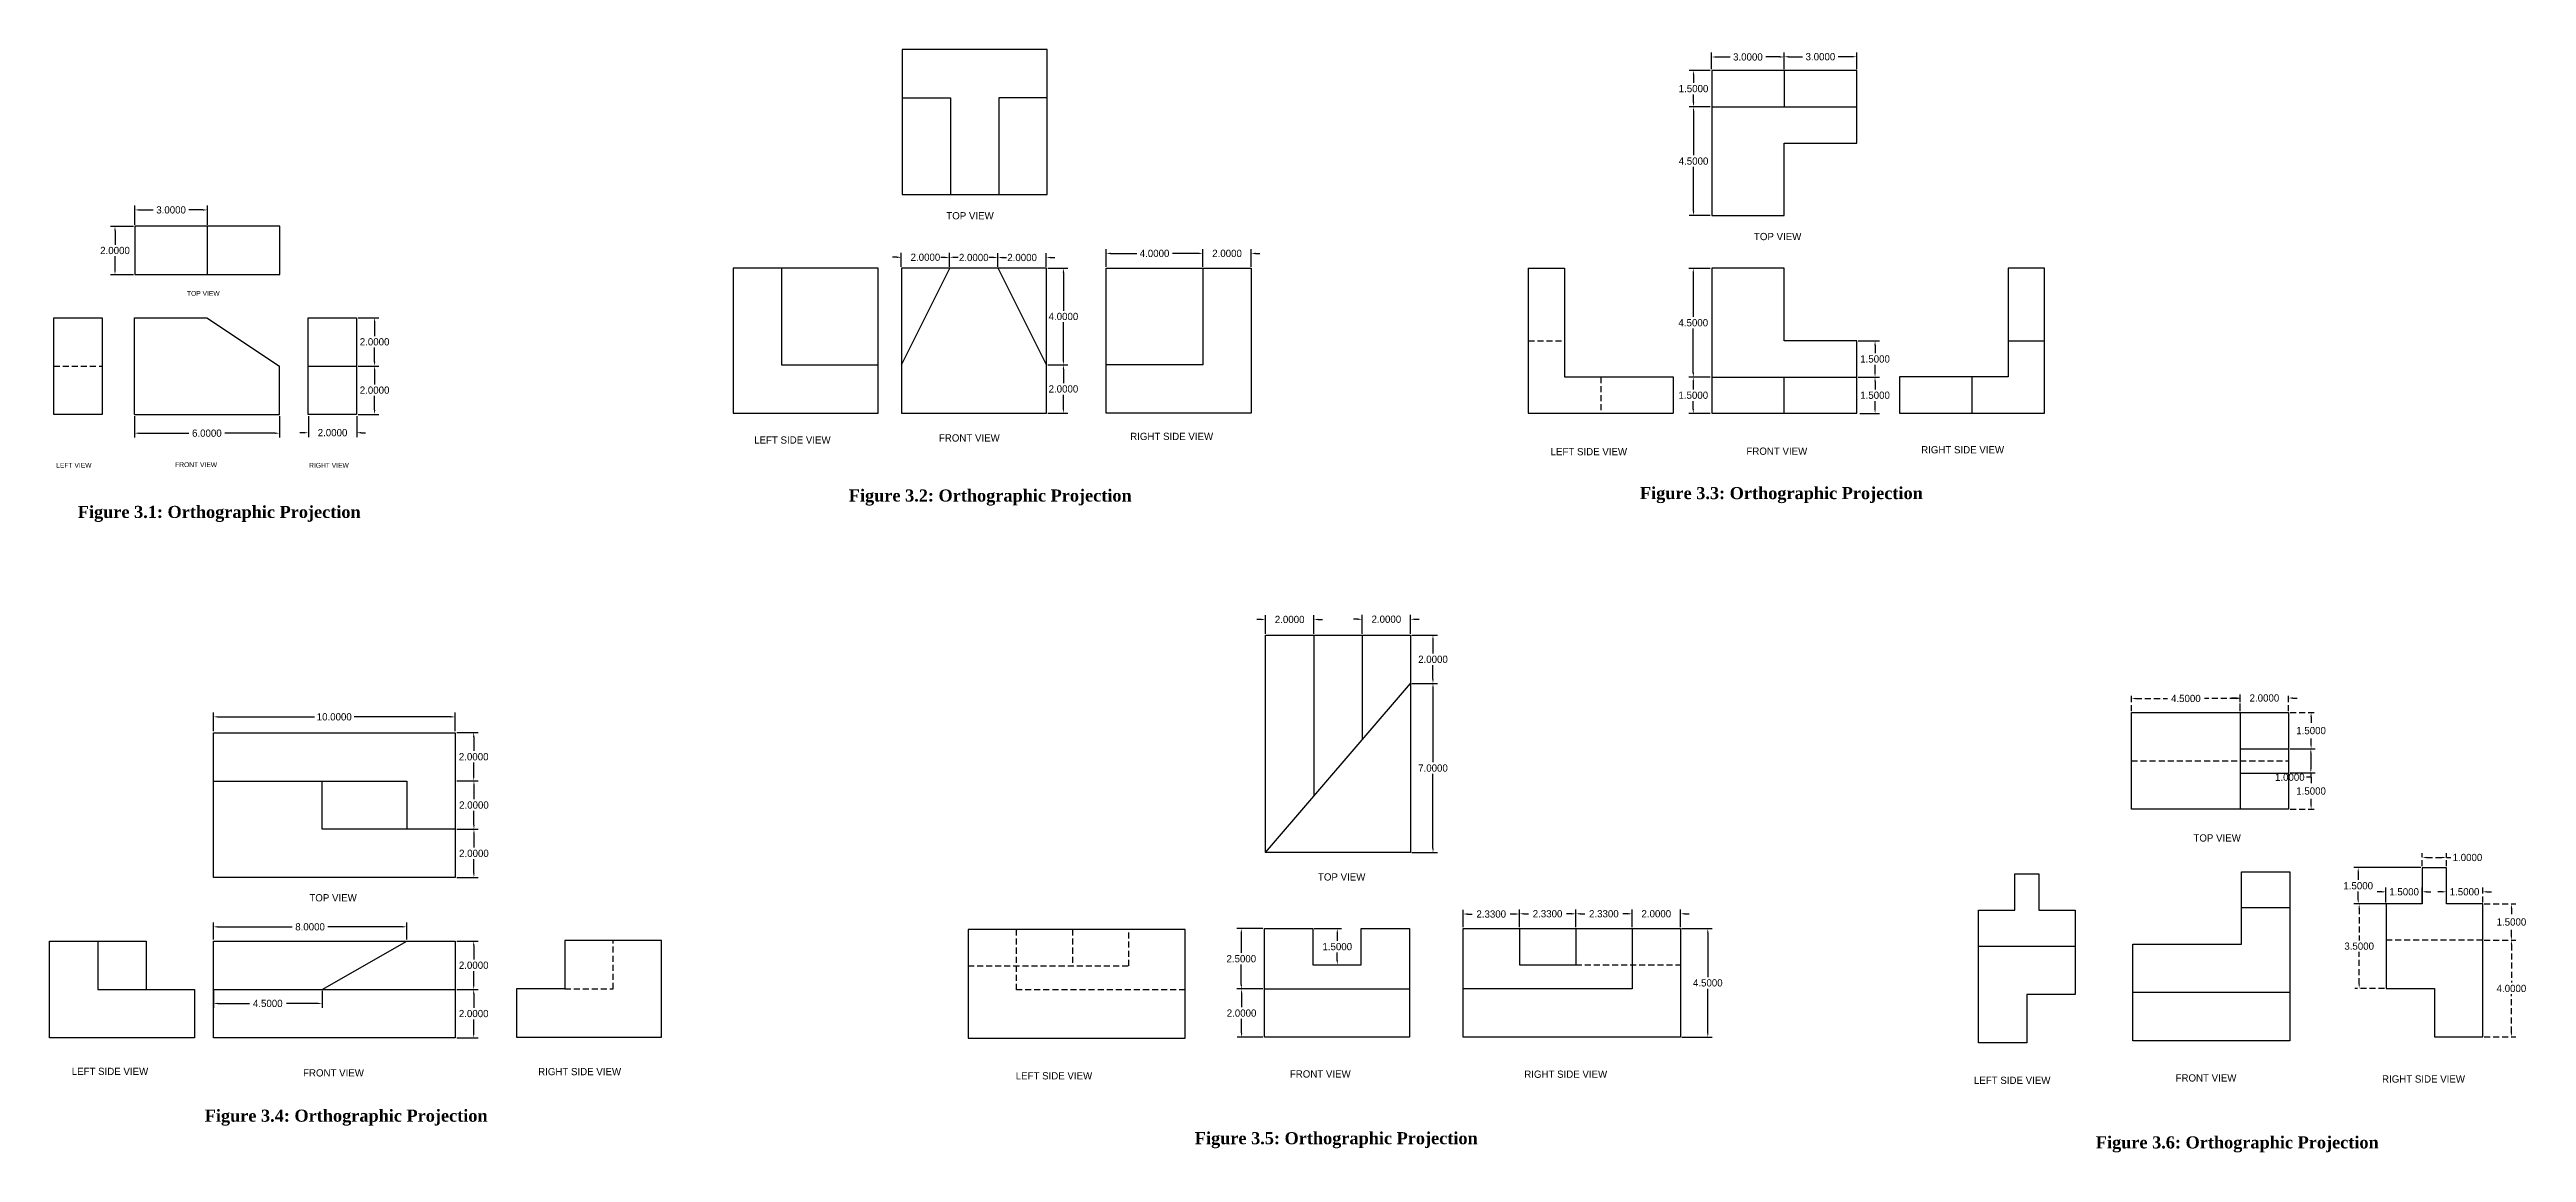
# Model space of a CAD drawing. Header units: inches. Extents: x 10 to 113, y 47 to 93.
import ezdxf

# ---------------------------------------------------------------- set-up
doc = ezdxf.new("R2010")
doc.units = ezdxf.units.IN
doc.header["$MEASUREMENT"] = 0
doc.linetypes.add('HIDDEN', pattern=[0.375, 0.25, -0.125])
doc.dimstyles.get("Standard").update_dxf_attribs({"dimtxt": 0.3, "dimasz": 0.18, "dimexe": 0.18, "dimexo": 0.0625, "dimgap": 0.09, "dimtad": 0, "dimtih": 1, "dimtoh": 1, "dimdec": 4, "dimzin": 0, "dimdsep": 46, "dimtxsty": 'Standard', "dimcen": 0.09, "dimadec": 0, "dimazin": 0, "dimtfac": 1, "dimtdec": 4, "dimtofl": 0, "dimtmove": 0, "dimatfit": 3, "dimfxl": 1, "dimtolj": 1, "dimtzin": 0, "dimarcsym": 0})

msp = doc.modelspace()

# ---------------------------------------------------------------- texts
at = {"attachment_point": 1}
for s, insert, char_height, width in [('TOP VIEW', (47.28454, 86.24778), 0.3, 3.5347187), ('\\pi-0.9,l0.9;TOP VIEW', (80.69929, 85.38956), 0.3, 4.7592283), ('TOP VIEW', (15.86883, 82.98559), 0.2, 1.68), ('LEFT SIDE VIEW', (39.33349, 76.96877), 0.3, 5.4858834), ('FRONT VIEW', (46.97721, 77.0536), 0.3, 4.6941067), ('RIGHT SIDE VIEW', (54.89211, 77.11866), 0.3, 6.4473269), ('LEFT VIEW', (10.45917, 75.87233), 0.2, 1.9236333), ('FRONT VIEW', (15.37968, 75.89614), 0.2, 4.898853), ('RIGHT VIEW', (20.92142, 75.8705), 0.2, 2.7187351), ('LEFT SIDE VIEW', (72.2858, 76.4861), 0.3, 5.4858834), ('FRONT VIEW', (80.38741, 76.5061), 0.3, 4.6941067), ('RIGHT SIDE VIEW', (87.61694, 76.56541), 0.3, 6.4473269), ('{\\fTimes New Roman|b1|i0|c0|p18;Figure 3.3: Orthographic Projection}', (75.98316, 74.87165), 0.5, 12.7388948), ('{\\fTimes New Roman|b1|i0|c0|p18;Figure 3.1: Orthographic Projection}', (11.35018, 74.09213), 0.5, 11.9903383), ('{\\fTimes New Roman|b1|i0|c0|p18;Figure 3.2: Orthographic Projection}', (43.25032, 74.77156), 0.5, 16.9434134), ('TOP VIEW', (98.88303, 60.4994), 0.3, 3.5347187), ('\\pi-0.9,l0.9;TOP VIEW', (62.66182, 58.88526), 0.3, 4.7592283), ('TOP VIEW', (20.93218, 58.02281), 0.3, 3.5347187), ('LEFT SIDE VIEW', (11.09887, 50.84012), 0.3, 5.4858834), ('FRONT VIEW', (20.67032, 50.77665), 0.3, 4.6941067), ('RIGHT SIDE VIEW', (30.39722, 50.8296), 0.3, 6.4473269), ('LEFT SIDE VIEW', (50.15584, 50.65545), 0.3, 5.4858834), ('FRONT VIEW', (61.4972, 50.73306), 0.3, 4.6941067), ('RIGHT SIDE VIEW', (71.1962, 50.7224), 0.3, 6.4473269), ('LEFT SIDE VIEW', (89.80171, 50.46876), 0.3, 5.4858834), ('FRONT VIEW', (98.1436, 50.56904), 0.3, 4.6941067), ('RIGHT SIDE VIEW', (106.68644, 50.524), 0.3, 6.4473269), ('{\\fTimes New Roman|b1|i0|c0|p18;Figure 3.4: Orthographic Projection}', (16.60213, 49.10623), 0.5, 12.016438), ('{\\fTimes New Roman|b1|i0|c0|p18;Figure 3.5: Orthographic Projection}', (57.56682, 48.17436), 0.5, 12.452164), ('{\\fTimes New Roman|b1|i0|c0|p18;Figure 3.6: Orthographic Projection}', (94.84498, 48.00079), 0.5, 12.452164)]:
    msp.add_mtext(s, dxfattribs=dict(at, insert=insert, char_height=char_height, width=width))

# ---------------------------------------------------------------- blocks, each defined once
blk = doc.blocks.new('*D12')
at = {"color": 0, "lineweight": -2}
for p, q in [((13.71, 85.72), (13.71, 86.52)), ((13.89, 86.34), (14.47, 86.34)), ((16.53, 86.34), (15.95, 86.34)), ((16.71, 85.72), (16.71, 86.52))]:
    blk.add_line(p, q, dxfattribs=at)
at = {"color": 0}
for points in [[(13.89, 86.37), (13.89, 86.31), (13.71, 86.34)], [(16.53, 86.37), (16.53, 86.31), (16.71, 86.34)]]:
    blk.add_solid(points, dxfattribs=at)
at = {"layer": 'Defpoints', "color": 0}
for p in [(16.71, 86.34), (13.71, 85.66), (16.71, 85.66)]:
    blk.add_point(p, dxfattribs=at)
at = {"color": 0, "insert": (15.21, 86.34), "char_height": 0.3, "attachment_point": 5}
blk.add_mtext('\\A1;3.0000', dxfattribs=at)
blk = doc.blocks.new('*D13')
at = {"color": 0, "lineweight": -2}
for p, q in [((22.95, 81.88), (23.81, 81.88)), ((23.63, 81.7), (23.63, 81.12)), ((23.63, 80.06), (23.63, 80.64)), ((22.95, 79.88), (23.81, 79.88))]:
    blk.add_line(p, q, dxfattribs=at)
at = {"color": 0}
for points in [[(23.6, 81.7), (23.66, 81.7), (23.63, 81.88)], [(23.6, 80.06), (23.66, 80.06), (23.63, 79.88)]]:
    blk.add_solid(points, dxfattribs=at)
at = {"layer": 'Defpoints', "color": 0}
for p in [(22.89, 81.88), (23.63, 81.88), (22.89, 79.88)]:
    blk.add_point(p, dxfattribs=at)
at = {"color": 0, "insert": (23.63, 80.88), "char_height": 0.3, "attachment_point": 5}
blk.add_mtext('\\A1;2.0000', dxfattribs=at)
blk = doc.blocks.new('*D14')
at = {"color": 0, "lineweight": -2}
for p, q in [((22.95, 79.88), (23.81, 79.88)), ((23.63, 79.7), (23.63, 79.12)), ((23.63, 78.06), (23.63, 78.64)), ((22.95, 77.88), (23.81, 77.88))]:
    blk.add_line(p, q, dxfattribs=at)
at = {"color": 0}
for points in [[(23.6, 79.7), (23.66, 79.7), (23.63, 79.88)], [(23.6, 78.06), (23.66, 78.06), (23.63, 77.88)]]:
    blk.add_solid(points, dxfattribs=at)
at = {"layer": 'Defpoints', "color": 0}
for p in [(22.89, 79.88), (23.63, 79.88), (22.89, 77.88)]:
    blk.add_point(p, dxfattribs=at)
at = {"color": 0, "insert": (23.63, 78.88), "char_height": 0.3, "attachment_point": 5}
blk.add_mtext('\\A1;2.0000', dxfattribs=at)
blk = doc.blocks.new('*D17')
at = {"color": 0, "lineweight": -2}
for p, q in [((13.65, 85.66), (12.71, 85.66)), ((12.89, 85.48), (12.89, 84.9)), ((12.89, 83.84), (12.89, 84.42)), ((13.65, 83.66), (12.71, 83.66))]:
    blk.add_line(p, q, dxfattribs=at)
at = {"color": 0}
for points in [[(12.86, 85.48), (12.92, 85.48), (12.89, 85.66)], [(12.86, 83.84), (12.92, 83.84), (12.89, 83.66)]]:
    blk.add_solid(points, dxfattribs=at)
at = {"layer": 'Defpoints', "color": 0}
for p in [(13.71, 85.66), (12.89, 83.66), (13.71, 83.66)]:
    blk.add_point(p, dxfattribs=at)
at = {"color": 0, "insert": (12.89, 84.66), "char_height": 0.3, "attachment_point": 5}
blk.add_mtext('\\A1;2.0000', dxfattribs=at)
blk = doc.blocks.new('*D18')
at = {"color": 0, "lineweight": -2}
for p, q in [((13.69, 77.81), (13.69, 76.92)), ((13.87, 77.1), (15.95, 77.1)), ((19.51, 77.1), (17.43, 77.1)), ((19.69, 77.81), (19.69, 76.92))]:
    blk.add_line(p, q, dxfattribs=at)
at = {"color": 0}
for points in [[(13.87, 77.13), (13.87, 77.07), (13.69, 77.1)], [(19.51, 77.13), (19.51, 77.07), (19.69, 77.1)]]:
    blk.add_solid(points, dxfattribs=at)
at = {"layer": 'Defpoints', "color": 0}
for p in [(13.69, 77.87), (19.69, 77.87), (19.69, 77.1)]:
    blk.add_point(p, dxfattribs=at)
at = {"color": 0, "insert": (16.69, 77.1), "char_height": 0.3, "attachment_point": 5}
blk.add_mtext('\\A1;6.0000', dxfattribs=at)
blk = doc.blocks.new('*D19')
at = {"color": 0, "lineweight": -2}
for p, q in [((53.9, 83.99), (53.9, 84.72)), ((54.08, 84.54), (55.16, 84.54)), ((57.72, 84.54), (56.64, 84.54)), ((57.9, 83.99), (57.9, 84.72))]:
    blk.add_line(p, q, dxfattribs=at)
at = {"color": 0}
for points in [[(54.08, 84.57), (54.08, 84.51), (53.9, 84.54)], [(57.72, 84.57), (57.72, 84.51), (57.9, 84.54)]]:
    blk.add_solid(points, dxfattribs=at)
at = {"layer": 'Defpoints', "color": 0}
for p in [(57.9, 84.54), (53.9, 83.92), (57.9, 83.92)]:
    blk.add_point(p, dxfattribs=at)
at = {"color": 0, "insert": (55.9, 84.54), "char_height": 0.3, "attachment_point": 5}
blk.add_mtext('\\A1;4.0000', dxfattribs=at)
blk = doc.blocks.new('*D21')
at = {"color": 0, "lineweight": -2}
for p, q in [((45.24, 84.38), (45.06, 84.38)), ((45.42, 83.99), (45.42, 84.56)), ((47.42, 83.99), (47.42, 84.56)), ((47.6, 84.38), (47.78, 84.38))]:
    blk.add_line(p, q, dxfattribs=at)
at = {"color": 0}
for points in [[(45.24, 84.41), (45.24, 84.35), (45.42, 84.38)], [(47.6, 84.41), (47.6, 84.35), (47.42, 84.38)]]:
    blk.add_solid(points, dxfattribs=at)
at = {"layer": 'Defpoints', "color": 0}
for p in [(47.42, 84.38), (45.42, 83.93), (47.42, 83.93)]:
    blk.add_point(p, dxfattribs=at)
at = {"color": 0, "insert": (46.42, 84.38), "char_height": 0.3, "attachment_point": 5}
blk.add_mtext('\\A1;2.0000', dxfattribs=at)
blk = doc.blocks.new('*D24')
at = {"color": 0, "lineweight": -2}
for p, q in [((51.49, 83.93), (52.31, 83.93)), ((52.13, 83.75), (52.13, 82.17)), ((52.13, 80.11), (52.13, 81.69)), ((51.49, 79.93), (52.31, 79.93))]:
    blk.add_line(p, q, dxfattribs=at)
at = {"color": 0}
for points in [[(52.1, 83.75), (52.16, 83.75), (52.13, 83.93)], [(52.1, 80.11), (52.16, 80.11), (52.13, 79.93)]]:
    blk.add_solid(points, dxfattribs=at)
at = {"layer": 'Defpoints', "color": 0}
for p in [(51.42, 83.93), (51.42, 79.93), (52.13, 79.93)]:
    blk.add_point(p, dxfattribs=at)
at = {"color": 0, "insert": (52.13, 81.93), "char_height": 0.3, "attachment_point": 5}
blk.add_mtext('\\A1;4.0000', dxfattribs=at)
blk = doc.blocks.new('*D25')
at = {"color": 0, "lineweight": -2}
for p, q in [((51.55, 79.93), (52.31, 79.93)), ((52.13, 79.75), (52.13, 79.17)), ((51.49, 77.93), (52.31, 77.93)), ((52.13, 78.11), (52.13, 78.69))]:
    blk.add_line(p, q, dxfattribs=at)
at = {"color": 0}
for points in [[(52.1, 79.75), (52.16, 79.75), (52.13, 79.93)], [(52.1, 78.11), (52.16, 78.11), (52.13, 77.93)]]:
    blk.add_solid(points, dxfattribs=at)
at = {"layer": 'Defpoints', "color": 0}
for p in [(51.49, 79.93), (51.42, 77.93), (52.13, 77.93)]:
    blk.add_point(p, dxfattribs=at)
at = {"color": 0, "insert": (52.13, 78.93), "char_height": 0.3, "attachment_point": 5}
blk.add_mtext('\\A1;2.0000', dxfattribs=at)
blk = doc.blocks.new('*D40')
at = {"color": 0, "lineweight": -2}
for p, q in [((81.95, 92.17), (81.95, 92.86)), ((82.13, 92.68), (82.71, 92.68)), ((84.77, 92.68), (84.19, 92.68)), ((84.95, 92.17), (84.95, 92.86))]:
    blk.add_line(p, q, dxfattribs=at)
at = {"color": 0}
for points in [[(82.13, 92.71), (82.13, 92.65), (81.95, 92.68)], [(84.77, 92.71), (84.77, 92.65), (84.95, 92.68)]]:
    blk.add_solid(points, dxfattribs=at)
at = {"layer": 'Defpoints', "color": 0}
for p in [(84.95, 92.68), (81.95, 92.11), (84.95, 92.11)]:
    blk.add_point(p, dxfattribs=at)
at = {"color": 0, "insert": (83.45, 92.68), "char_height": 0.3, "attachment_point": 5}
blk.add_mtext('\\A1;3.0000', dxfattribs=at)
blk = doc.blocks.new('*D41')
at = {"color": 0, "lineweight": -2}
for p, q in [((78.89, 92.11), (78.02, 92.11)), ((78.2, 91.93), (78.2, 91.6)), ((78.89, 90.61), (78.02, 90.61)), ((78.2, 90.79), (78.2, 91.12))]:
    blk.add_line(p, q, dxfattribs=at)
at = {"color": 0}
for points in [[(78.17, 91.93), (78.23, 91.93), (78.2, 92.11)], [(78.17, 90.79), (78.23, 90.79), (78.2, 90.61)]]:
    blk.add_solid(points, dxfattribs=at)
at = {"layer": 'Defpoints', "color": 0}
for p in [(78.2, 92.11), (78.95, 92.11), (78.95, 90.61)]:
    blk.add_point(p, dxfattribs=at)
at = {"color": 0, "insert": (78.2, 91.36), "char_height": 0.3, "attachment_point": 5}
blk.add_mtext('\\A1;1.5000', dxfattribs=at)
blk = doc.blocks.new('*D42')
at = {"color": 0, "lineweight": -2}
for p, q in [((78.89, 90.61), (78.02, 90.61)), ((78.2, 90.43), (78.2, 88.6)), ((78.2, 86.29), (78.2, 88.12)), ((78.89, 86.11), (78.02, 86.11))]:
    blk.add_line(p, q, dxfattribs=at)
at = {"color": 0}
for points in [[(78.17, 90.43), (78.23, 90.43), (78.2, 90.61)], [(78.17, 86.29), (78.23, 86.29), (78.2, 86.11)]]:
    blk.add_solid(points, dxfattribs=at)
at = {"layer": 'Defpoints', "color": 0}
for p in [(78.95, 90.61), (78.2, 86.11), (78.95, 86.11)]:
    blk.add_point(p, dxfattribs=at)
at = {"color": 0, "insert": (78.2, 88.36), "char_height": 0.3, "attachment_point": 5}
blk.add_mtext('\\A1;4.5000', dxfattribs=at)
blk = doc.blocks.new('*D46')
at = {"color": 0, "lineweight": -2}
for p, q in [((16.96, 64.77), (16.96, 65.54)), ((17.14, 65.36), (21.15, 65.36)), ((26.78, 65.36), (22.78, 65.36)), ((26.96, 64.77), (26.96, 65.54))]:
    blk.add_line(p, q, dxfattribs=at)
at = {"color": 0}
for points in [[(17.14, 65.39), (17.14, 65.33), (16.96, 65.36)], [(26.78, 65.39), (26.78, 65.33), (26.96, 65.36)]]:
    blk.add_solid(points, dxfattribs=at)
at = {"layer": 'Defpoints', "color": 0}
for p in [(16.96, 64.71), (26.96, 65.36), (26.96, 64.71)]:
    blk.add_point(p, dxfattribs=at)
at = {"color": 0, "insert": (21.96, 65.36), "char_height": 0.3, "attachment_point": 5}
blk.add_mtext('\\A1;10.0000', dxfattribs=at)
blk = doc.blocks.new('*D48')
at = {"color": 0, "lineweight": -2}
for p, q in [((27.03, 62.71), (27.92, 62.71)), ((27.74, 62.53), (27.74, 61.95)), ((27.03, 60.71), (27.92, 60.71)), ((27.74, 60.89), (27.74, 61.47))]:
    blk.add_line(p, q, dxfattribs=at)
at = {"color": 0}
for points in [[(27.71, 62.53), (27.77, 62.53), (27.74, 62.71)], [(27.71, 60.89), (27.77, 60.89), (27.74, 60.71)]]:
    blk.add_solid(points, dxfattribs=at)
at = {"layer": 'Defpoints', "color": 0}
for p in [(26.96, 62.71), (26.96, 60.71), (27.74, 60.71)]:
    blk.add_point(p, dxfattribs=at)
at = {"color": 0, "insert": (27.74, 61.71), "char_height": 0.3, "attachment_point": 5}
blk.add_mtext('\\A1;2.0000', dxfattribs=at)
blk = doc.blocks.new('*D49')
at = {"color": 0, "lineweight": -2}
for p, q in [((27.03, 60.71), (27.92, 60.71)), ((27.74, 60.53), (27.74, 59.95)), ((27.74, 58.89), (27.74, 59.47)), ((27.03, 58.71), (27.92, 58.71))]:
    blk.add_line(p, q, dxfattribs=at)
at = {"color": 0}
for points in [[(27.71, 60.53), (27.77, 60.53), (27.74, 60.71)], [(27.71, 58.89), (27.77, 58.89), (27.74, 58.71)]]:
    blk.add_solid(points, dxfattribs=at)
at = {"layer": 'Defpoints', "color": 0}
for p in [(26.96, 60.71), (27.74, 60.71), (26.96, 58.71)]:
    blk.add_point(p, dxfattribs=at)
at = {"color": 0, "insert": (27.74, 59.71), "char_height": 0.3, "attachment_point": 5}
blk.add_mtext('\\A1;2.0000', dxfattribs=at)
blk = doc.blocks.new('*D50')
at = {"color": 0, "lineweight": -2}
for p, q in [((16.96, 56.15), (16.96, 56.85)), ((17.14, 56.67), (20.22, 56.67)), ((24.78, 56.67), (21.7, 56.67)), ((24.96, 56.15), (24.96, 56.85))]:
    blk.add_line(p, q, dxfattribs=at)
at = {"color": 0}
for points in [[(17.14, 56.7), (17.14, 56.64), (16.96, 56.67)], [(24.78, 56.7), (24.78, 56.64), (24.96, 56.67)]]:
    blk.add_solid(points, dxfattribs=at)
at = {"layer": 'Defpoints', "color": 0}
for p in [(24.96, 56.67), (16.96, 56.08), (24.96, 56.08)]:
    blk.add_point(p, dxfattribs=at)
at = {"color": 0, "insert": (20.96, 56.67), "char_height": 0.3, "attachment_point": 5}
blk.add_mtext('\\A1;8.0000', dxfattribs=at)
blk = doc.blocks.new('*D51')
at = {"color": 0, "lineweight": -2}
for p, q in [((16.96, 54.02), (16.96, 53.32)), ((17.14, 53.5), (18.45, 53.5)), ((21.28, 53.5), (19.98, 53.5)), ((21.46, 54.02), (21.46, 53.32))]:
    blk.add_line(p, q, dxfattribs=at)
at = {"color": 0}
for points in [[(17.14, 53.53), (17.14, 53.47), (16.96, 53.5)], [(21.28, 53.53), (21.28, 53.47), (21.46, 53.5)]]:
    blk.add_solid(points, dxfattribs=at)
at = {"layer": 'Defpoints', "color": 0}
for p in [(16.96, 54.08), (21.46, 54.08), (21.46, 53.5)]:
    blk.add_point(p, dxfattribs=at)
at = {"color": 0, "insert": (19.21, 53.5), "char_height": 0.3, "attachment_point": 5}
blk.add_mtext('\\A1;4.5000', dxfattribs=at)
blk = doc.blocks.new('*D55')
at = {"color": 0, "lineweight": -2}
for p, q in [((60.31, 69.39), (60.13, 69.39)), ((60.49, 68.8), (60.49, 69.57)), ((62.49, 68.8), (62.49, 69.57)), ((62.67, 69.39), (62.85, 69.39))]:
    blk.add_line(p, q, dxfattribs=at)
at = {"color": 0}
for points in [[(60.31, 69.42), (60.31, 69.36), (60.49, 69.39)], [(62.67, 69.42), (62.67, 69.36), (62.49, 69.39)]]:
    blk.add_solid(points, dxfattribs=at)
at = {"layer": 'Defpoints', "color": 0}
for p in [(60.49, 68.74), (62.49, 69.39), (62.49, 68.74)]:
    blk.add_point(p, dxfattribs=at)
at = {"color": 0, "insert": (61.49, 69.39), "char_height": 0.3, "attachment_point": 5}
blk.add_mtext('\\A1;2.0000', dxfattribs=at)
blk = doc.blocks.new('*D58')
at = {"color": 0, "lineweight": -2}
for p, q in [((66.55, 68.74), (67.6, 68.74)), ((67.42, 68.56), (67.42, 67.98)), ((66.55, 66.74), (67.6, 66.74)), ((67.42, 66.92), (67.42, 67.5))]:
    blk.add_line(p, q, dxfattribs=at)
at = {"color": 0}
for points in [[(67.39, 68.56), (67.45, 68.56), (67.42, 68.74)], [(67.39, 66.92), (67.45, 66.92), (67.42, 66.74)]]:
    blk.add_solid(points, dxfattribs=at)
at = {"layer": 'Defpoints', "color": 0}
for p in [(66.49, 68.74), (66.49, 66.74), (67.42, 66.74)]:
    blk.add_point(p, dxfattribs=at)
at = {"color": 0, "insert": (67.42, 67.74), "char_height": 0.3, "attachment_point": 5}
blk.add_mtext('\\A1;2.0000', dxfattribs=at)
blk = doc.blocks.new('*D59')
at = {"color": 0, "lineweight": -2}
for p, q in [((66.55, 66.74), (67.6, 66.74)), ((67.42, 66.56), (67.42, 63.48)), ((67.42, 59.92), (67.42, 63)), ((66.55, 59.74), (67.6, 59.74))]:
    blk.add_line(p, q, dxfattribs=at)
at = {"color": 0}
for points in [[(67.39, 66.56), (67.45, 66.56), (67.42, 66.74)], [(67.39, 59.92), (67.45, 59.92), (67.42, 59.74)]]:
    blk.add_solid(points, dxfattribs=at)
at = {"layer": 'Defpoints', "color": 0}
for p in [(66.49, 66.74), (66.49, 59.74), (67.42, 59.74)]:
    blk.add_point(p, dxfattribs=at)
at = {"color": 0, "insert": (67.42, 63.24), "char_height": 0.3, "attachment_point": 5}
blk.add_mtext('\\A1;7.0000', dxfattribs=at)
blk = doc.blocks.new('*D61')
at = {"color": 0, "lineweight": -2}
for p, q in [((60.38, 54.1), (59.32, 54.1)), ((59.5, 53.92), (59.5, 53.34)), ((59.5, 52.28), (59.5, 52.86)), ((60.38, 52.1), (59.32, 52.1))]:
    blk.add_line(p, q, dxfattribs=at)
at = {"color": 0}
for points in [[(59.47, 53.92), (59.53, 53.92), (59.5, 54.1)], [(59.47, 52.28), (59.53, 52.28), (59.5, 52.1)]]:
    blk.add_solid(points, dxfattribs=at)
at = {"layer": 'Defpoints', "color": 0}
for p in [(60.44, 54.1), (59.5, 52.1), (60.44, 52.1)]:
    blk.add_point(p, dxfattribs=at)
at = {"color": 0, "insert": (59.5, 53.1), "char_height": 0.3, "attachment_point": 5}
blk.add_mtext('\\A1;2.0000', dxfattribs=at)
blk = doc.blocks.new('*D63')
at = {"color": 0, "lineweight": -2}
for p, q in [((62.51, 56.6), (63.64, 56.6)), ((63.46, 56.42), (63.46, 56.09)), ((63.46, 55.28), (63.46, 55.61)), ((62.51, 55.1), (63.64, 55.1))]:
    blk.add_line(p, q, dxfattribs=at)
at = {"color": 0}
for points in [[(63.43, 56.42), (63.49, 56.42), (63.46, 56.6)], [(63.43, 55.28), (63.49, 55.28), (63.46, 55.1)]]:
    blk.add_solid(points, dxfattribs=at)
at = {"layer": 'Defpoints', "color": 0}
for p in [(62.44, 56.6), (62.44, 55.1), (63.46, 55.1)]:
    blk.add_point(p, dxfattribs=at)
at = {"color": 0, "insert": (63.46, 55.85), "char_height": 0.3, "attachment_point": 5}
blk.add_mtext('\\A1;1.5000', dxfattribs=at)
blk = doc.blocks.new('*D64')
at = {"color": 0, "lineweight": -2}
for p, q in [((68.67, 56.66), (68.67, 57.38)), ((68.85, 57.2), (69.04, 57.2)), ((70.82, 57.2), (70.62, 57.2)), ((71, 56.66), (71, 57.38))]:
    blk.add_line(p, q, dxfattribs=at)
at = {"color": 0}
for points in [[(68.85, 57.23), (68.85, 57.17), (68.67, 57.2)], [(70.82, 57.23), (70.82, 57.17), (71, 57.2)]]:
    blk.add_solid(points, dxfattribs=at)
at = {"layer": 'Defpoints', "color": 0}
for p in [(68.67, 56.6), (71, 57.2), (71, 56.6)]:
    blk.add_point(p, dxfattribs=at)
at = {"color": 0, "insert": (69.83, 57.2), "char_height": 0.3, "attachment_point": 5}
blk.add_mtext('\\A1;2.3300', dxfattribs=at)
blk = doc.blocks.new('*D69')
at = {"color": 0, "lineweight": -2}
for p, q in [((77.72, 56.6), (78.97, 56.6)), ((78.79, 56.42), (78.79, 54.59)), ((78.79, 52.28), (78.79, 54.11)), ((77.72, 52.1), (78.97, 52.1))]:
    blk.add_line(p, q, dxfattribs=at)
at = {"color": 0}
for points in [[(78.76, 56.42), (78.82, 56.42), (78.79, 56.6)], [(78.76, 52.28), (78.82, 52.28), (78.79, 52.1)]]:
    blk.add_solid(points, dxfattribs=at)
at = {"layer": 'Defpoints', "color": 0}
for p in [(77.66, 56.6), (77.66, 52.1), (78.79, 52.1)]:
    blk.add_point(p, dxfattribs=at)
at = {"color": 0, "insert": (78.79, 54.35), "char_height": 0.3, "attachment_point": 5}
blk.add_mtext('\\A1;4.5000', dxfattribs=at)
blk = doc.blocks.new('*D85')
at = {"color": 0, "linetype": 'HIDDEN', "lineweight": -2}
for p, q in [((110.91, 57.62), (112.22, 57.62)), ((112.04, 57.44), (112.04, 57.11)), ((112.04, 56.3), (112.04, 56.63)), ((110.91, 56.12), (112.22, 56.12))]:
    blk.add_line(p, q, dxfattribs=at)
at = {"color": 0, "linetype": 'HIDDEN'}
for points in [[(112.01, 57.44), (112.07, 57.44), (112.04, 57.62)], [(112.01, 56.3), (112.07, 56.3), (112.04, 56.12)]]:
    blk.add_solid(points, dxfattribs=at)
at = {"layer": 'Defpoints', "color": 0, "linetype": 'HIDDEN'}
for p in [(110.85, 57.62), (110.85, 56.12), (112.04, 56.12)]:
    blk.add_point(p, dxfattribs=at)
at = {"color": 0, "linetype": 'HIDDEN', "insert": (112.04, 56.87), "char_height": 0.3, "attachment_point": 5}
blk.add_mtext('\\A1;1.5000', dxfattribs=at)
blk = doc.blocks.new('*D86')
at = {"color": 0, "linetype": 'HIDDEN', "lineweight": -2}
for p, q in [((110.91, 56.12), (112.22, 56.12)), ((112.04, 55.94), (112.04, 54.36)), ((112.04, 52.3), (112.04, 53.88)), ((110.91, 52.12), (112.22, 52.12))]:
    blk.add_line(p, q, dxfattribs=at)
at = {"color": 0, "linetype": 'HIDDEN'}
for points in [[(112.01, 55.94), (112.07, 55.94), (112.04, 56.12)], [(112.01, 52.3), (112.07, 52.3), (112.04, 52.12)]]:
    blk.add_solid(points, dxfattribs=at)
at = {"layer": 'Defpoints', "color": 0, "linetype": 'HIDDEN'}
for p in [(110.85, 56.12), (110.85, 52.12), (112.04, 52.12)]:
    blk.add_point(p, dxfattribs=at)
at = {"color": 0, "linetype": 'HIDDEN', "insert": (112.04, 54.12), "char_height": 0.3, "attachment_point": 5}
blk.add_mtext('\\A1;4.0000', dxfattribs=at)
blk = doc.blocks.new('*D87')
at = {"color": 0, "linetype": 'HIDDEN', "lineweight": -2}
for p, q in [((109.17, 58.12), (108.99, 58.12)), ((109.35, 57.68), (109.35, 58.3)), ((110.85, 57.68), (110.85, 58.3)), ((111.03, 58.12), (111.21, 58.12))]:
    blk.add_line(p, q, dxfattribs=at)
at = {"color": 0, "linetype": 'HIDDEN'}
for points in [[(109.17, 58.15), (109.17, 58.09), (109.35, 58.12)], [(111.03, 58.15), (111.03, 58.09), (110.85, 58.12)]]:
    blk.add_solid(points, dxfattribs=at)
at = {"layer": 'Defpoints', "color": 0, "linetype": 'HIDDEN'}
for p in [(109.35, 57.62), (110.85, 58.12), (110.85, 57.62)]:
    blk.add_point(p, dxfattribs=at)
at = {"color": 0, "linetype": 'HIDDEN', "insert": (110.1, 58.12), "char_height": 0.3, "attachment_point": 5}
blk.add_mtext('\\A1;1.5000', dxfattribs=at)
blk = doc.blocks.new('*D88')
at = {"color": 0, "linetype": 'HIDDEN', "lineweight": -2}
for p, q in [((108.35, 59.18), (108.35, 59.72)), ((108.53, 59.54), (109.17, 59.54)), ((109.35, 59.18), (109.35, 59.72)), ((109.35, 59.54), (109.53, 59.54))]:
    blk.add_line(p, q, dxfattribs=at)
at = {"color": 0, "linetype": 'HIDDEN'}
for points in [[(108.53, 59.57), (108.53, 59.51), (108.35, 59.54)], [(109.17, 59.57), (109.17, 59.51), (109.35, 59.54)]]:
    blk.add_solid(points, dxfattribs=at)
at = {"layer": 'Defpoints', "color": 0, "linetype": 'HIDDEN'}
for p in [(109.35, 59.54), (108.35, 59.12), (109.35, 59.12)]:
    blk.add_point(p, dxfattribs=at)
at = {"color": 0, "linetype": 'HIDDEN', "insert": (110.22, 59.54), "char_height": 0.3, "attachment_point": 5}
blk.add_mtext('\\A1;1.0000', dxfattribs=at)
blk = doc.blocks.new('*D91')
at = {"color": 0, "linetype": 'HIDDEN', "lineweight": -2}
for p, q in [((106.79, 57.62), (105.56, 57.62)), ((105.74, 57.44), (105.74, 56.11)), ((105.74, 54.3), (105.74, 55.63)), ((106.79, 54.12), (105.56, 54.12))]:
    blk.add_line(p, q, dxfattribs=at)
at = {"color": 0, "linetype": 'HIDDEN'}
for points in [[(105.71, 57.44), (105.77, 57.44), (105.74, 57.62)], [(105.71, 54.3), (105.77, 54.3), (105.74, 54.12)]]:
    blk.add_solid(points, dxfattribs=at)
at = {"layer": 'Defpoints', "color": 0, "linetype": 'HIDDEN'}
for p in [(106.85, 57.62), (105.74, 54.12), (106.85, 54.12)]:
    blk.add_point(p, dxfattribs=at)
at = {"color": 0, "linetype": 'HIDDEN', "insert": (105.74, 55.87), "char_height": 0.3, "attachment_point": 5}
blk.add_mtext('\\A1;3.5000', dxfattribs=at)
blk = doc.blocks.new('*D97')
at = {"color": 0, "linetype": 'HIDDEN', "lineweight": -2}
for p, q in [((96.32, 65.6), (96.32, 66.3)), ((96.5, 66.12), (97.81, 66.12)), ((100.64, 66.12), (99.34, 66.12)), ((100.82, 65.6), (100.82, 66.3))]:
    blk.add_line(p, q, dxfattribs=at)
at = {"color": 0, "linetype": 'HIDDEN'}
for points in [[(96.5, 66.15), (96.5, 66.09), (96.32, 66.12)], [(100.64, 66.15), (100.64, 66.09), (100.82, 66.12)]]:
    blk.add_solid(points, dxfattribs=at)
at = {"layer": 'Defpoints', "color": 0, "linetype": 'HIDDEN'}
for p in [(100.82, 66.12), (96.32, 65.54), (100.82, 65.54)]:
    blk.add_point(p, dxfattribs=at)
at = {"color": 0, "linetype": 'HIDDEN', "insert": (98.57, 66.12), "char_height": 0.3, "attachment_point": 5}
blk.add_mtext('\\A1;4.5000', dxfattribs=at)
blk = doc.blocks.new('*D98')
at = {"color": 0, "linetype": 'HIDDEN', "lineweight": -2}
for p, q in [((100.64, 66.14), (100.46, 66.14)), ((100.82, 65.66), (100.82, 66.32)), ((102.82, 65.6), (102.82, 66.32)), ((103, 66.14), (103.18, 66.14))]:
    blk.add_line(p, q, dxfattribs=at)
at = {"color": 0, "linetype": 'HIDDEN'}
for points in [[(100.64, 66.17), (100.64, 66.11), (100.82, 66.14)], [(103, 66.17), (103, 66.11), (102.82, 66.14)]]:
    blk.add_solid(points, dxfattribs=at)
at = {"layer": 'Defpoints', "color": 0, "linetype": 'HIDDEN'}
for p in [(100.82, 65.6), (102.82, 66.14), (102.82, 65.54)]:
    blk.add_point(p, dxfattribs=at)
at = {"color": 0, "linetype": 'HIDDEN', "insert": (101.82, 66.14), "char_height": 0.3, "attachment_point": 5}
blk.add_mtext('\\A1;2.0000', dxfattribs=at)
blk = doc.blocks.new('*D99')
at = {"color": 0, "linetype": 'HIDDEN', "lineweight": -2}
for p, q in [((102.88, 65.54), (103.93, 65.54)), ((103.75, 65.36), (103.75, 65.03)), ((102.88, 64.04), (103.93, 64.04)), ((103.75, 64.22), (103.75, 64.55))]:
    blk.add_line(p, q, dxfattribs=at)
at = {"color": 0, "linetype": 'HIDDEN'}
for points in [[(103.72, 65.36), (103.78, 65.36), (103.75, 65.54)], [(103.72, 64.22), (103.78, 64.22), (103.75, 64.04)]]:
    blk.add_solid(points, dxfattribs=at)
at = {"layer": 'Defpoints', "color": 0, "linetype": 'HIDDEN'}
for p in [(102.82, 65.54), (102.82, 64.04), (103.75, 64.04)]:
    blk.add_point(p, dxfattribs=at)
at = {"color": 0, "linetype": 'HIDDEN', "insert": (103.75, 64.79), "char_height": 0.3, "attachment_point": 5}
blk.add_mtext('\\A1;1.5000', dxfattribs=at)
blk = doc.blocks.new('*D101')
at = {"color": 0, "linetype": 'HIDDEN', "lineweight": -2}
for p, q in [((102.88, 63.04), (103.93, 63.04)), ((103.75, 62.86), (103.75, 62.53)), ((102.88, 61.54), (103.93, 61.54)), ((103.75, 61.72), (103.75, 62.05))]:
    blk.add_line(p, q, dxfattribs=at)
at = {"color": 0, "linetype": 'HIDDEN'}
for points in [[(103.72, 62.86), (103.78, 62.86), (103.75, 63.04)], [(103.72, 61.72), (103.78, 61.72), (103.75, 61.54)]]:
    blk.add_solid(points, dxfattribs=at)
at = {"layer": 'Defpoints', "color": 0, "linetype": 'HIDDEN'}
for p in [(102.82, 63.04), (103.75, 63.04), (102.82, 61.54)]:
    blk.add_point(p, dxfattribs=at)
at = {"color": 0, "linetype": 'HIDDEN', "insert": (103.75, 62.29), "char_height": 0.3, "attachment_point": 5}
blk.add_mtext('\\A1;1.5000', dxfattribs=at)
blk = doc.blocks.new('*D125')
at = {"color": 0, "lineweight": -2}
for p, q in [((47.24, 84.37), (47.06, 84.37)), ((47.42, 83.99), (47.42, 84.55)), ((49.42, 83.99), (49.42, 84.55)), ((49.6, 84.37), (49.78, 84.37))]:
    blk.add_line(p, q, dxfattribs=at)
at = {"color": 0}
for points in [[(47.24, 84.4), (47.24, 84.34), (47.42, 84.37)], [(49.6, 84.4), (49.6, 84.34), (49.42, 84.37)]]:
    blk.add_solid(points, dxfattribs=at)
at = {"layer": 'Defpoints', "color": 0}
for p in [(49.42, 84.37), (47.42, 83.93), (49.42, 83.93)]:
    blk.add_point(p, dxfattribs=at)
at = {"color": 0, "insert": (48.42, 84.37), "char_height": 0.3, "attachment_point": 5}
blk.add_mtext('\\A1;2.0000', dxfattribs=at)
blk = doc.blocks.new('*D126')
at = {"color": 0, "lineweight": -2}
for p, q in [((49.24, 84.37), (49.06, 84.37)), ((49.42, 84.06), (49.42, 84.55)), ((51.42, 83.99), (51.42, 84.55)), ((51.6, 84.37), (51.78, 84.37))]:
    blk.add_line(p, q, dxfattribs=at)
at = {"color": 0}
for points in [[(49.24, 84.4), (49.24, 84.34), (49.42, 84.37)], [(51.6, 84.4), (51.6, 84.34), (51.42, 84.37)]]:
    blk.add_solid(points, dxfattribs=at)
at = {"layer": 'Defpoints', "color": 0}
for p in [(51.42, 84.37), (49.42, 83.99), (51.42, 83.93)]:
    blk.add_point(p, dxfattribs=at)
at = {"color": 0, "insert": (50.42, 84.37), "char_height": 0.3, "attachment_point": 5}
blk.add_mtext('\\A1;2.0000', dxfattribs=at)
blk = doc.blocks.new('*D127')
at = {"color": 0, "lineweight": -2}
for p, q in [((20.71, 77.12), (20.53, 77.12)), ((20.89, 77.81), (20.89, 76.94)), ((22.89, 77.81), (22.89, 76.94)), ((23.07, 77.12), (23.25, 77.12))]:
    blk.add_line(p, q, dxfattribs=at)
at = {"color": 0}
for points in [[(20.71, 77.15), (20.71, 77.09), (20.89, 77.12)], [(23.07, 77.15), (23.07, 77.09), (22.89, 77.12)]]:
    blk.add_solid(points, dxfattribs=at)
at = {"layer": 'Defpoints', "color": 0}
for p in [(20.89, 77.88), (22.89, 77.88), (22.89, 77.12)]:
    blk.add_point(p, dxfattribs=at)
at = {"color": 0, "insert": (21.89, 77.12), "char_height": 0.3, "attachment_point": 5}
blk.add_mtext('\\A1;2.0000', dxfattribs=at)
blk = doc.blocks.new('*D128')
at = {"color": 0, "lineweight": -2}
for p, q in [((57.72, 84.54), (57.54, 84.54)), ((57.9, 83.99), (57.9, 84.72)), ((59.9, 83.99), (59.9, 84.72)), ((60.08, 84.54), (60.26, 84.54))]:
    blk.add_line(p, q, dxfattribs=at)
at = {"color": 0}
for points in [[(57.72, 84.57), (57.72, 84.51), (57.9, 84.54)], [(60.08, 84.57), (60.08, 84.51), (59.9, 84.54)]]:
    blk.add_solid(points, dxfattribs=at)
at = {"layer": 'Defpoints', "color": 0}
for p in [(59.9, 84.54), (57.9, 83.92), (59.9, 83.92)]:
    blk.add_point(p, dxfattribs=at)
at = {"color": 0, "insert": (58.9, 84.54), "char_height": 0.3, "attachment_point": 5}
blk.add_mtext('\\A1;2.0000', dxfattribs=at)
blk = doc.blocks.new('*D133')
at = {"color": 0, "lineweight": -2}
for p, q in [((60.38, 56.6), (59.31, 56.6)), ((59.49, 56.42), (59.49, 55.59)), ((59.49, 54.28), (59.49, 55.11)), ((60.38, 54.1), (59.31, 54.1))]:
    blk.add_line(p, q, dxfattribs=at)
at = {"color": 0}
for points in [[(59.46, 56.42), (59.52, 56.42), (59.49, 56.6)], [(59.46, 54.28), (59.52, 54.28), (59.49, 54.1)]]:
    blk.add_solid(points, dxfattribs=at)
at = {"layer": 'Defpoints', "color": 0}
for p in [(59.49, 56.6), (60.44, 56.6), (60.44, 54.1)]:
    blk.add_point(p, dxfattribs=at)
at = {"color": 0, "insert": (59.49, 55.35), "char_height": 0.3, "attachment_point": 5}
blk.add_mtext('\\A1;2.5000', dxfattribs=at)
blk = doc.blocks.new('*D134')
at = {"color": 0, "lineweight": -2}
for p, q in [((71, 56.66), (71, 57.39)), ((73.33, 56.66), (73.33, 57.39)), ((71.18, 57.21), (71.37, 57.21)), ((73.15, 57.21), (72.95, 57.21))]:
    blk.add_line(p, q, dxfattribs=at)
at = {"color": 0}
for points in [[(71.18, 57.24), (71.18, 57.18), (71, 57.21)], [(73.15, 57.24), (73.15, 57.18), (73.33, 57.21)]]:
    blk.add_solid(points, dxfattribs=at)
at = {"layer": 'Defpoints', "color": 0}
for p in [(71, 56.6), (73.33, 57.21), (73.33, 56.6)]:
    blk.add_point(p, dxfattribs=at)
at = {"color": 0, "insert": (72.16, 57.21), "char_height": 0.3, "attachment_point": 5}
blk.add_mtext('\\A1;2.3300', dxfattribs=at)
blk = doc.blocks.new('*D135')
at = {"color": 0, "lineweight": -2}
for p, q in [((73.33, 56.66), (73.33, 57.39)), ((75.66, 56.66), (75.66, 57.39)), ((73.51, 57.21), (73.7, 57.21)), ((75.48, 57.21), (75.28, 57.21))]:
    blk.add_line(p, q, dxfattribs=at)
at = {"color": 0}
for points in [[(73.51, 57.24), (73.51, 57.18), (73.33, 57.21)], [(75.48, 57.24), (75.48, 57.18), (75.66, 57.21)]]:
    blk.add_solid(points, dxfattribs=at)
at = {"layer": 'Defpoints', "color": 0}
for p in [(73.33, 56.6), (75.66, 57.21), (75.66, 56.6)]:
    blk.add_point(p, dxfattribs=at)
at = {"color": 0, "insert": (74.49, 57.21), "char_height": 0.3, "attachment_point": 5}
blk.add_mtext('\\A1;2.3300', dxfattribs=at)
blk = doc.blocks.new('*D136')
at = {"color": 0, "lineweight": -2}
for p, q in [((75.66, 56.73), (75.66, 57.39)), ((77.66, 56.66), (77.66, 57.39)), ((75.48, 57.21), (75.3, 57.21)), ((77.84, 57.21), (78.02, 57.21))]:
    blk.add_line(p, q, dxfattribs=at)
at = {"color": 0}
for points in [[(75.48, 57.24), (75.48, 57.18), (75.66, 57.21)], [(77.84, 57.24), (77.84, 57.18), (77.66, 57.21)]]:
    blk.add_solid(points, dxfattribs=at)
at = {"layer": 'Defpoints', "color": 0}
for p in [(75.66, 56.66), (77.66, 57.21), (77.66, 56.6)]:
    blk.add_point(p, dxfattribs=at)
at = {"color": 0, "insert": (76.66, 57.21), "char_height": 0.3, "attachment_point": 5}
blk.add_mtext('\\A1;2.0000', dxfattribs=at)
blk = doc.blocks.new('*D137')
at = {"color": 0, "lineweight": -2}
for p, q in [((64.31, 69.4), (64.13, 69.4)), ((64.49, 68.8), (64.49, 69.58)), ((66.49, 68.8), (66.49, 69.58)), ((66.67, 69.4), (66.85, 69.4))]:
    blk.add_line(p, q, dxfattribs=at)
at = {"color": 0}
for points in [[(64.31, 69.43), (64.31, 69.37), (64.49, 69.4)], [(66.67, 69.43), (66.67, 69.37), (66.49, 69.4)]]:
    blk.add_solid(points, dxfattribs=at)
at = {"layer": 'Defpoints', "color": 0}
for p in [(64.49, 68.74), (66.49, 69.4), (66.49, 68.74)]:
    blk.add_point(p, dxfattribs=at)
at = {"color": 0, "insert": (65.49, 69.4), "char_height": 0.3, "attachment_point": 5}
blk.add_mtext('\\A1;2.0000', dxfattribs=at)
blk = doc.blocks.new('*D138')
at = {"color": 0, "lineweight": -2}
for p, q in [((27.03, 56.08), (27.91, 56.08)), ((27.73, 55.9), (27.73, 55.32)), ((27.73, 54.26), (27.73, 54.84)), ((27.03, 54.08), (27.91, 54.08))]:
    blk.add_line(p, q, dxfattribs=at)
at = {"color": 0}
for points in [[(27.7, 55.9), (27.76, 55.9), (27.73, 56.08)], [(27.7, 54.26), (27.76, 54.26), (27.73, 54.08)]]:
    blk.add_solid(points, dxfattribs=at)
at = {"layer": 'Defpoints', "color": 0}
for p in [(26.96, 56.08), (26.96, 54.08), (27.73, 54.08)]:
    blk.add_point(p, dxfattribs=at)
at = {"color": 0, "insert": (27.73, 55.08), "char_height": 0.3, "attachment_point": 5}
blk.add_mtext('\\A1;2.0000', dxfattribs=at)
blk = doc.blocks.new('*D139')
at = {"color": 0, "lineweight": -2}
for p, q in [((27.03, 54.08), (27.91, 54.08)), ((27.73, 53.9), (27.73, 53.32)), ((27.73, 52.26), (27.73, 52.84)), ((27.03, 52.08), (27.91, 52.08))]:
    blk.add_line(p, q, dxfattribs=at)
at = {"color": 0}
for points in [[(27.7, 53.9), (27.76, 53.9), (27.73, 54.08)], [(27.7, 52.26), (27.76, 52.26), (27.73, 52.08)]]:
    blk.add_solid(points, dxfattribs=at)
at = {"layer": 'Defpoints', "color": 0}
for p in [(26.96, 54.08), (26.96, 52.08), (27.73, 52.08)]:
    blk.add_point(p, dxfattribs=at)
at = {"color": 0, "insert": (27.73, 53.08), "char_height": 0.3, "attachment_point": 5}
blk.add_mtext('\\A1;2.0000', dxfattribs=at)
blk = doc.blocks.new('*D141')
at = {"color": 0, "lineweight": -2}
for p, q in [((27.03, 64.71), (27.91, 64.71)), ((27.73, 64.53), (27.73, 63.95)), ((27.03, 62.71), (27.91, 62.71)), ((27.73, 62.89), (27.73, 63.47))]:
    blk.add_line(p, q, dxfattribs=at)
at = {"color": 0}
for points in [[(27.7, 64.53), (27.76, 64.53), (27.73, 64.71)], [(27.7, 62.89), (27.76, 62.89), (27.73, 62.71)]]:
    blk.add_solid(points, dxfattribs=at)
at = {"layer": 'Defpoints', "color": 0}
for p in [(26.96, 64.71), (26.96, 62.71), (27.73, 62.71)]:
    blk.add_point(p, dxfattribs=at)
at = {"color": 0, "insert": (27.73, 63.71), "char_height": 0.3, "attachment_point": 5}
blk.add_mtext('\\A1;2.0000', dxfattribs=at)
blk = doc.blocks.new('*D142')
at = {"color": 0, "lineweight": -2}
for p, q in [((78.95, 92.17), (78.95, 92.85)), ((79.13, 92.67), (79.71, 92.67)), ((81.77, 92.67), (81.19, 92.67)), ((81.95, 92.17), (81.95, 92.85))]:
    blk.add_line(p, q, dxfattribs=at)
at = {"color": 0}
for points in [[(79.13, 92.7), (79.13, 92.64), (78.95, 92.67)], [(81.77, 92.7), (81.77, 92.64), (81.95, 92.67)]]:
    blk.add_solid(points, dxfattribs=at)
at = {"layer": 'Defpoints', "color": 0}
for p in [(81.95, 92.67), (78.95, 92.11), (81.95, 92.11)]:
    blk.add_point(p, dxfattribs=at)
at = {"color": 0, "insert": (80.45, 92.67), "char_height": 0.3, "attachment_point": 5}
blk.add_mtext('\\A1;3.0000', dxfattribs=at)
blk = doc.blocks.new('*D143')
at = {"color": 0, "lineweight": -2}
for p, q in [((85.01, 80.92), (85.89, 80.92)), ((85.71, 80.74), (85.71, 80.41)), ((85.01, 79.42), (85.89, 79.42)), ((85.71, 79.6), (85.71, 79.93))]:
    blk.add_line(p, q, dxfattribs=at)
at = {"color": 0}
for points in [[(85.68, 80.74), (85.74, 80.74), (85.71, 80.92)], [(85.68, 79.6), (85.74, 79.6), (85.71, 79.42)]]:
    blk.add_solid(points, dxfattribs=at)
at = {"layer": 'Defpoints', "color": 0}
for p in [(84.95, 80.92), (84.95, 79.42), (85.71, 79.42)]:
    blk.add_point(p, dxfattribs=at)
at = {"color": 0, "insert": (85.71, 80.17), "char_height": 0.3, "attachment_point": 5}
blk.add_mtext('\\A1;1.5000', dxfattribs=at)
blk = doc.blocks.new('*D144')
at = {"color": 0, "lineweight": -2}
for p, q in [((85.08, 79.42), (85.89, 79.42)), ((85.71, 79.24), (85.71, 78.91)), ((85.08, 77.92), (85.89, 77.92)), ((85.71, 78.1), (85.71, 78.43))]:
    blk.add_line(p, q, dxfattribs=at)
at = {"color": 0}
for points in [[(85.68, 79.24), (85.74, 79.24), (85.71, 79.42)], [(85.68, 78.1), (85.74, 78.1), (85.71, 77.92)]]:
    blk.add_solid(points, dxfattribs=at)
at = {"layer": 'Defpoints', "color": 0}
for p in [(85.01, 79.42), (85.01, 77.92), (85.71, 77.92)]:
    blk.add_point(p, dxfattribs=at)
at = {"color": 0, "insert": (85.71, 78.67), "char_height": 0.3, "attachment_point": 5}
blk.add_mtext('\\A1;1.5000', dxfattribs=at)
blk = doc.blocks.new('*D145')
at = {"color": 0, "lineweight": -2}
for p, q in [((78.89, 83.92), (78.01, 83.92)), ((78.19, 83.74), (78.19, 81.91)), ((78.19, 79.6), (78.19, 81.43)), ((78.89, 79.42), (78.01, 79.42))]:
    blk.add_line(p, q, dxfattribs=at)
at = {"color": 0}
for points in [[(78.16, 83.74), (78.22, 83.74), (78.19, 83.92)], [(78.16, 79.6), (78.22, 79.6), (78.19, 79.42)]]:
    blk.add_solid(points, dxfattribs=at)
at = {"layer": 'Defpoints', "color": 0}
for p in [(78.95, 83.92), (78.19, 79.42), (78.95, 79.42)]:
    blk.add_point(p, dxfattribs=at)
at = {"color": 0, "insert": (78.19, 81.67), "char_height": 0.3, "attachment_point": 5}
blk.add_mtext('\\A1;4.5000', dxfattribs=at)
blk = doc.blocks.new('*D146')
at = {"color": 0, "lineweight": -2}
for p, q in [((78.89, 79.42), (78.01, 79.42)), ((78.19, 79.24), (78.19, 78.91)), ((78.89, 77.92), (78.01, 77.92)), ((78.19, 78.1), (78.19, 78.43))]:
    blk.add_line(p, q, dxfattribs=at)
at = {"color": 0}
for points in [[(78.16, 79.24), (78.22, 79.24), (78.19, 79.42)], [(78.16, 78.1), (78.22, 78.1), (78.19, 77.92)]]:
    blk.add_solid(points, dxfattribs=at)
at = {"layer": 'Defpoints', "color": 0}
for p in [(78.95, 79.42), (78.19, 77.92), (78.95, 77.92)]:
    blk.add_point(p, dxfattribs=at)
at = {"color": 0, "insert": (78.19, 78.67), "char_height": 0.3, "attachment_point": 5}
blk.add_mtext('\\A1;1.5000', dxfattribs=at)
blk = doc.blocks.new('*D149')
at = {"color": 0, "lineweight": -2}
for p, q in [((102.95, 64.04), (103.92, 64.04)), ((103.74, 63.86), (103.74, 63.22)), ((102.88, 63.04), (103.92, 63.04)), ((103.74, 62.86), (103.56, 62.86)), ((103.74, 63.04), (103.74, 62.86))]:
    blk.add_line(p, q, dxfattribs=at)
at = {"color": 0}
for points in [[(103.71, 63.86), (103.77, 63.86), (103.74, 64.04)], [(103.71, 63.22), (103.77, 63.22), (103.74, 63.04)]]:
    blk.add_solid(points, dxfattribs=at)
at = {"layer": 'Defpoints', "color": 0}
for p in [(102.88, 64.04), (102.82, 63.04), (103.74, 63.04)]:
    blk.add_point(p, dxfattribs=at)
at = {"color": 0, "insert": (102.87, 62.86), "char_height": 0.3, "attachment_point": 5}
blk.add_mtext('\\A1;1.0000', dxfattribs=at)
blk = doc.blocks.new('*D151')
at = {"color": 0, "lineweight": -2}
for p, q in [((108.29, 59.12), (105.52, 59.12)), ((105.7, 58.94), (105.7, 58.61)), ((108.29, 57.62), (105.52, 57.62)), ((105.7, 57.8), (105.7, 58.13))]:
    blk.add_line(p, q, dxfattribs=at)
at = {"color": 0}
for points in [[(105.67, 58.94), (105.73, 58.94), (105.7, 59.12)], [(105.67, 57.8), (105.73, 57.8), (105.7, 57.62)]]:
    blk.add_solid(points, dxfattribs=at)
at = {"layer": 'Defpoints', "color": 0}
for p in [(105.7, 59.12), (108.35, 59.12), (108.35, 57.62)]:
    blk.add_point(p, dxfattribs=at)
at = {"color": 0, "insert": (105.7, 58.37), "char_height": 0.3, "attachment_point": 5}
blk.add_mtext('\\A1;1.5000', dxfattribs=at)
blk = doc.blocks.new('*D153')
at = {"color": 0, "lineweight": -2}
for p, q in [((106.67, 58.12), (106.49, 58.12)), ((106.85, 57.68), (106.85, 58.3)), ((108.35, 57.68), (108.35, 58.3)), ((108.53, 58.12), (108.71, 58.12))]:
    blk.add_line(p, q, dxfattribs=at)
at = {"color": 0}
for points in [[(106.67, 58.15), (106.67, 58.09), (106.85, 58.12)], [(108.53, 58.15), (108.53, 58.09), (108.35, 58.12)]]:
    blk.add_solid(points, dxfattribs=at)
at = {"layer": 'Defpoints', "color": 0}
for p in [(106.85, 58.12), (106.85, 57.62), (108.35, 57.62)]:
    blk.add_point(p, dxfattribs=at)
at = {"color": 0, "insert": (107.6, 58.12), "char_height": 0.3, "attachment_point": 5}
blk.add_mtext('\\A1;1.5000', dxfattribs=at)

# ---------------------------------------------------------------- dimensions: what is measured, and where the dimension line sits
for base, p1, p2, picture, middle in [((81.95492, 92.67079), (78.95492, 92.10766), (81.95492, 92.10766), '*D142', (80.45492, 92.67079)), ((84.95492, 92.67541), (81.95492, 92.10766), (84.95492, 92.10766), '*D40', (83.45492, 92.67541)), ((16.70787, 86.33606), (13.70787, 85.66233), (16.70787, 85.66233), '*D12', (15.20787, 86.33606)), ((47.42433, 84.37533), (45.42433, 83.93156), (47.42433, 83.93156), '*D21', (46.42433, 84.37533)), ((49.42433, 84.37028), (47.42433, 83.93156), (49.42433, 83.93156), '*D125', (48.42433, 84.37028)), ((51.42433, 84.37028), (49.42433, 83.99406), (51.42433, 83.93156), '*D126', (50.42433, 84.37028)), ((57.89894, 84.54498), (53.89894, 83.92292), (57.89894, 83.92292), '*D19', (55.89894, 84.54498)), ((59.89894, 84.53521), (57.89894, 83.92292), (59.89894, 83.92292), '*D128', (58.89894, 84.53521)), ((19.69337, 77.10152), (13.69337, 77.87091), (19.69337, 77.87091), '*D18', (16.69337, 77.10152)), ((22.88724, 77.12262), (20.88724, 77.87536), (22.88724, 77.87536), '*D127', (21.88724, 77.12262)), ((62.49052, 69.38909), (60.49052, 68.74168), (62.49052, 68.74168), '*D55', (61.49052, 69.38909)), ((66.49052, 69.39602), (64.49052, 68.74168), (66.49052, 68.74168), '*D137', (65.49052, 69.39602)), ((26.96486, 65.3587), (16.96486, 64.70586), (26.96486, 64.70586), '*D46', (21.96486, 65.3587)), ((70.99819, 57.20453), (68.66819, 56.60176), (70.99819, 56.60176), '*D64', (69.83319, 57.20453)), ((73.32819, 57.21297), (70.99819, 56.60176), (73.32819, 56.60176), '*D134', (72.16319, 57.21297)), ((75.65819, 57.21297), (73.32819, 56.60176), (75.65819, 56.60176), '*D135', (74.49319, 57.21297)), ((77.65819, 57.21297), (75.65819, 56.66426), (77.65819, 56.60176), '*D136', (76.65819, 57.21297)), ((106.85069, 58.12301), (108.35069, 57.61575), (106.85069, 57.61575), '*D153', (107.60069, 58.12301)), ((24.96367, 56.67036), (16.96367, 56.08281), (24.96367, 56.08281), '*D50', (20.96367, 56.67036)), ((21.46367, 53.50409), (16.96367, 54.08281), (21.46367, 54.08281), '*D51', (19.21367, 53.50409))]:
    dim = msp.add_linear_dim(base=base, p1=p1, p2=p2, dimstyle='Standard')
    dim.commit()
    dim.dimension.update_dxf_attribs({"geometry": picture, "text_midpoint": middle})
for base, p1, p2, picture, middle in [((78.20347, 92.10766), (78.95492, 90.60766), (78.95492, 92.10766), '*D41', (78.20347, 91.35766)), ((78.20347, 86.10766), (78.95492, 90.60766), (78.95492, 86.10766), '*D42', (78.20347, 88.35766)), ((12.89178, 83.66233), (13.70787, 85.66233), (13.70787, 83.66233), '*D17', (12.89178, 84.66233)), ((52.13288, 79.93156), (51.42433, 83.93156), (51.42433, 79.93156), '*D24', (52.13288, 81.93156)), ((78.18913, 79.42291), (78.95023, 83.92291), (78.95023, 79.42291), '*D145', (78.18913, 81.67291)), ((23.63445, 81.87536), (22.88724, 79.87536), (22.88724, 81.87536), '*D13', (23.63445, 80.87536)), ((85.71265, 79.42291), (84.95023, 80.92291), (84.95023, 79.42291), '*D143', (85.71265, 80.17291)), ((23.63445, 79.87536), (22.88724, 77.87536), (22.88724, 79.87536), '*D14', (23.63445, 78.87536)), ((52.13288, 77.93156), (51.48683, 79.93156), (51.42433, 77.93156), '*D25', (52.13288, 78.93156)), ((78.18913, 77.92291), (78.95023, 79.42291), (78.95023, 77.92291), '*D146', (78.18913, 78.67291)), ((85.71265, 77.92291), (85.01273, 79.42291), (85.01273, 77.92291), '*D144', (85.71265, 78.67291)), ((67.41949, 66.74168), (66.49052, 68.74168), (66.49052, 66.74168), '*D58', (67.41949, 67.74168)), ((67.41949, 59.74168), (66.49052, 66.74168), (66.49052, 59.74168), '*D59', (67.41949, 63.24168)), ((27.73044, 62.70586), (26.96486, 64.70586), (26.96486, 62.70586), '*D141', (27.73044, 63.70586)), ((103.73912, 63.03668), (102.88272, 64.03668), (102.82022, 63.03668), '*D149', (102.86912, 62.85668)), ((27.73642, 60.70586), (26.96486, 62.70586), (26.96486, 60.70586), '*D48', (27.73642, 61.70586)), ((27.73642, 60.70586), (26.96486, 58.70586), (26.96486, 60.70586), '*D49', (27.73642, 59.70586)), ((105.69916, 59.11575), (108.35069, 57.61575), (108.35069, 59.11575), '*D151', (105.69916, 58.36575)), ((59.48991, 56.60176), (60.44401, 54.10176), (60.44401, 56.60176), '*D133', (59.48991, 55.35176)), ((63.45811, 55.10176), (62.44401, 56.60176), (62.44401, 55.10176), '*D63', (63.45811, 55.85176)), ((78.78695, 52.10176), (77.65819, 56.60176), (77.65819, 52.10176), '*D69', (78.78695, 54.35176)), ((27.73044, 54.08281), (26.96367, 56.08281), (26.96367, 54.08281), '*D138', (27.73044, 55.08281)), ((27.73044, 52.08281), (26.96367, 54.08281), (26.96367, 52.08281), '*D139', (27.73044, 53.08281)), ((59.49672, 52.10176), (60.44401, 54.10176), (60.44401, 52.10176), '*D61', (59.49672, 53.10176))]:
    dim = msp.add_linear_dim(base=base, p1=p1, p2=p2, angle=90, dimstyle='Standard')
    dim.commit()
    dim.dimension.update_dxf_attribs({"geometry": picture, "text_midpoint": middle})
at = {"linetype": 'HIDDEN'}
for base, p1, p2, picture, middle in [((100.82022, 66.11627), (96.32022, 65.53668), (100.82022, 65.53668), '*D97', (98.57022, 66.11627)), ((102.82022, 66.14147), (100.82022, 65.59918), (102.82022, 65.53668), '*D98', (101.82022, 66.14147)), ((109.35069, 59.54459), (108.35069, 59.11575), (109.35069, 59.11575), '*D88', (110.22069, 59.54459)), ((110.85069, 58.12168), (109.35069, 57.61575), (110.85069, 57.61575), '*D87', (110.10069, 58.12168))]:
    dim = msp.add_linear_dim(base=base, p1=p1, p2=p2, dimstyle='Standard', dxfattribs=at)
    dim.commit()
    dim.dimension.update_dxf_attribs({"geometry": picture, "text_midpoint": middle})
for base, p1, p2, picture, middle in [((103.75467, 64.03668), (102.82022, 65.53668), (102.82022, 64.03668), '*D99', (103.75467, 64.78668)), ((103.75467, 63.03668), (102.82022, 61.53668), (102.82022, 63.03668), '*D101', (103.75467, 62.28668)), ((105.74388, 54.11575), (106.85069, 57.61575), (106.85069, 54.11575), '*D91', (105.74388, 55.86575)), ((112.03687, 56.11575), (110.85069, 57.61575), (110.85069, 56.11575), '*D85', (112.03687, 56.86575)), ((112.03687, 52.11575), (110.85069, 56.11575), (110.85069, 52.11575), '*D86', (112.03687, 54.11575))]:
    dim = msp.add_linear_dim(base=base, p1=p1, p2=p2, angle=90, dimstyle='Standard', dxfattribs=at)
    dim.commit()
    dim.dimension.update_dxf_attribs({"geometry": picture, "text_midpoint": middle})

# ---------------------------------------------------------------- linework, layer by layer
for p, q in [((51.45846, 92.97827), (45.45846, 92.97827)), ((45.45846, 92.97827), (45.45846, 90.97827)), ((51.45846, 90.97827), (51.45846, 92.97827)), ((81.95492, 92.10766), (78.95492, 92.10766)), ((78.95492, 92.10766), (78.95492, 90.60766)), ((84.95492, 92.10766), (81.95492, 92.10766)), ((81.95492, 92.10766), (81.95492, 90.60766)), ((84.95492, 90.60766), (84.95492, 92.10766)), ((45.45846, 90.97827), (45.45846, 86.97827)), ((45.45846, 90.97827), (47.45846, 90.97827)), ((47.45846, 90.97827), (47.45846, 86.97827)), ((51.45846, 90.97827), (49.45846, 90.97827)), ((49.45846, 90.97827), (49.45846, 86.97827)), ((51.45846, 86.97827), (51.45846, 90.97827)), ((78.95492, 90.60766), (78.95492, 86.10766)), ((78.95492, 90.60766), (81.95492, 90.60766)), ((81.95492, 90.60766), (84.95492, 90.60766)), ((84.95492, 89.10766), (84.95492, 90.60766)), ((81.95492, 86.10766), (81.95492, 89.10766)), ((81.95492, 89.10766), (84.95492, 89.10766)), ((45.45846, 86.97827), (47.45846, 86.97827)), ((47.45846, 86.97827), (49.45846, 86.97827)), ((49.45846, 86.97827), (51.45846, 86.97827)), ((78.95492, 86.10766), (81.95492, 86.10766)), ((16.70787, 85.66233), (13.70787, 85.66233)), ((13.70787, 85.66233), (13.70787, 83.66233)), ((19.70787, 85.66233), (16.70787, 85.66233)), ((16.70787, 85.66233), (16.70787, 83.66233)), ((19.70787, 83.66233), (19.70787, 85.66233)), ((13.70787, 83.66233), (16.70787, 83.66233)), ((16.70787, 83.66233), (19.70787, 83.66233)), ((40.46892, 83.92315), (38.46892, 83.92315)), ((38.46892, 83.92315), (38.46892, 77.92315)), ((44.46892, 83.92315), (40.46892, 83.92315)), ((40.46892, 83.92315), (40.46892, 79.92315)), ((44.46892, 79.92315), (44.46892, 83.92315)), ((47.42433, 83.93156), (45.42433, 83.93156)), ((45.42433, 83.93156), (45.42433, 79.93156)), ((45.42433, 79.93156), (47.42433, 83.93156)), ((49.42433, 83.93156), (47.42433, 83.93156)), ((51.42433, 83.93156), (49.42433, 83.93156)), ((51.42433, 79.93156), (49.42433, 83.93156)), ((51.42433, 79.93156), (51.42433, 83.93156)), ((53.89894, 83.92292), (57.89894, 83.92292)), ((53.89894, 79.92292), (53.89894, 83.92292)), ((57.89894, 83.92292), (59.89894, 83.92292)), ((57.89894, 83.92292), (57.89894, 79.92292)), ((59.89894, 83.92292), (59.89894, 77.92292)), ((71.36382, 83.9258), (71.36382, 80.9258)), ((71.36382, 83.9258), (72.86382, 83.9258)), ((72.86382, 83.9258), (72.86382, 80.9258)), ((81.95023, 83.92291), (78.95023, 83.92291)), ((78.95023, 83.92291), (78.95023, 79.42291)), ((81.95023, 80.92291), (81.95023, 83.92291)), ((92.71529, 83.9258), (91.21529, 83.9258)), ((91.21529, 83.9258), (91.21529, 80.9258)), ((92.71529, 80.9258), (92.71529, 83.9258)), ((10.35258, 79.87536), (10.35258, 81.87536)), ((10.35258, 81.87536), (12.35258, 81.87536)), ((12.35258, 81.87536), (12.35258, 79.87536)), ((13.69337, 79.87091), (13.69337, 81.87091)), ((13.69337, 81.87091), (16.69337, 81.87091)), ((16.69337, 81.87091), (19.69337, 79.87091)), ((20.88724, 79.87536), (20.88724, 81.87536)), ((20.88724, 81.87536), (22.88724, 81.87536)), ((22.88724, 81.87536), (22.88724, 79.87536)), ((71.36382, 80.9258), (71.36382, 77.9258)), ((72.86382, 80.9258), (72.86382, 79.4258)), ((84.95023, 80.92291), (81.95023, 80.92291)), ((84.95023, 79.42291), (84.95023, 80.92291)), ((91.21529, 80.9258), (91.21529, 79.4258)), ((91.21529, 80.9258), (92.71529, 80.9258)), ((92.71529, 77.9258), (92.71529, 80.9258)), ((10.35258, 77.87536), (10.35258, 79.87536)), ((12.35258, 79.87536), (12.35258, 77.87536)), ((13.69337, 77.87091), (13.69337, 79.87091)), ((19.69337, 77.87091), (19.69337, 79.87091)), ((20.88724, 77.87536), (20.88724, 79.87536)), ((20.88724, 79.87536), (22.88724, 79.87536)), ((22.88724, 79.87536), (22.88724, 77.87536)), ((40.46892, 79.92315), (44.46892, 79.92315)), ((44.46892, 77.92315), (44.46892, 79.92315)), ((45.42433, 79.93156), (45.42433, 77.93156)), ((51.42433, 77.93156), (51.42433, 79.93156)), ((53.89894, 77.92292), (53.89894, 79.92292)), ((57.89894, 79.92292), (53.89894, 79.92292)), ((72.86382, 79.4258), (74.36382, 79.4258)), ((74.36382, 79.4258), (77.36382, 79.4258)), ((77.36382, 79.4258), (77.36382, 77.9258)), ((78.95023, 79.42291), (78.95023, 77.92291)), ((78.95023, 79.42291), (81.95023, 79.42291)), ((81.95023, 79.42291), (84.95023, 79.42291)), ((81.95023, 77.92291), (81.95023, 79.42291)), ((84.95023, 77.92291), (84.95023, 79.42291)), ((89.71529, 79.4258), (86.71529, 79.4258)), ((86.71529, 79.4258), (86.71529, 77.9258)), ((91.21529, 79.4258), (89.71529, 79.4258)), ((89.71529, 79.4258), (89.71529, 77.9258)), ((38.46892, 77.92315), (44.46892, 77.92315)), ((45.42433, 77.93156), (51.42433, 77.93156)), ((59.89894, 77.92292), (53.89894, 77.92292)), ((71.36382, 77.9258), (74.36382, 77.9258)), ((74.36382, 77.9258), (77.36382, 77.9258)), ((78.95023, 77.92291), (81.95023, 77.92291)), ((81.95023, 77.92291), (84.95023, 77.92291)), ((86.71529, 77.9258), (89.71529, 77.9258)), ((89.71529, 77.9258), (92.71529, 77.9258)), ((12.35258, 77.87536), (10.35258, 77.87536)), ((13.69337, 77.87091), (19.69337, 77.87091)), ((22.88724, 77.87536), (20.88724, 77.87536)), ((60.49052, 68.74168), (62.49052, 68.74168)), ((60.49052, 59.74168), (60.49052, 68.74168)), ((62.49052, 68.74168), (64.49052, 68.74168)), ((62.49052, 68.74168), (62.49052, 62.07501)), ((64.49052, 68.74168), (66.49052, 68.74168)), ((64.49052, 68.74168), (64.49052, 64.40835)), ((66.49052, 68.74168), (66.49052, 66.74168)), ((60.49052, 59.74168), (66.49052, 66.74168)), ((66.49052, 66.74168), (66.49052, 59.74168)), ((16.96486, 62.70586), (16.96486, 64.70586)), ((16.96486, 64.70586), (26.96486, 64.70586)), ((26.96486, 64.70586), (26.96486, 62.70586)), ((96.32022, 65.53668), (100.82022, 65.53668)), ((96.32022, 63.53668), (96.32022, 65.53668)), ((100.82022, 65.53668), (102.82022, 65.53668)), ((100.82022, 65.53668), (100.82022, 64.03668)), ((102.82022, 65.53668), (102.82022, 64.03668)), ((100.82022, 64.03668), (100.82022, 63.03668)), ((100.82022, 64.03668), (102.82022, 64.03668)), ((102.82022, 64.03668), (102.82022, 63.03668)), ((16.96486, 58.70586), (16.96486, 62.70586)), ((16.96486, 62.70586), (24.96486, 62.70586)), ((21.46486, 60.70586), (21.46486, 62.70586)), ((24.96486, 62.70586), (24.96486, 60.70586)), ((26.96486, 62.70586), (26.96486, 60.70586)), ((96.32022, 61.53668), (96.32022, 63.53668)), ((100.82022, 63.03668), (100.82022, 61.53668)), ((100.82022, 63.03668), (102.82022, 63.03668)), ((102.82022, 63.03668), (102.82022, 61.53668)), ((100.82022, 61.53668), (96.32022, 61.53668)), ((102.82022, 61.53668), (100.82022, 61.53668)), ((26.96486, 60.70586), (21.46486, 60.70586)), ((26.96486, 60.70586), (26.96486, 58.70586)), ((66.49052, 59.74168), (60.49052, 59.74168)), ((26.96486, 58.70586), (16.96486, 58.70586)), ((91.48796, 57.36505), (91.48796, 58.86505)), ((91.48796, 58.86505), (92.48796, 58.86505)), ((92.48796, 58.86505), (92.48796, 57.36505)), ((100.87382, 58.95076), (102.87382, 58.95076)), ((100.87382, 57.45076), (100.87382, 58.95076)), ((102.87382, 58.95076), (102.87382, 57.45076)), ((109.35069, 59.11575), (108.35069, 59.11575)), ((108.35069, 59.11575), (108.35069, 57.61575)), ((109.35069, 57.61575), (109.35069, 59.11575)), ((100.87382, 55.95076), (100.87382, 57.45076)), ((102.87382, 57.45076), (100.87382, 57.45076)), ((102.87382, 57.45076), (102.87382, 53.95076)), ((106.85069, 57.61575), (106.85069, 54.11575)), ((108.35069, 57.61575), (106.85069, 57.61575)), ((110.85069, 57.61575), (109.35069, 57.61575)), ((110.85069, 56.11575), (110.85069, 57.61575)), ((50.18156, 56.5587), (48.18156, 56.5587)), ((48.18156, 56.5587), (48.18156, 55.0587)), ((52.51156, 56.5587), (50.18156, 56.5587)), ((54.84156, 56.5587), (52.51156, 56.5587)), ((57.17156, 56.5587), (54.84156, 56.5587)), ((57.17156, 54.0587), (57.17156, 56.5587)), ((60.44401, 56.60176), (62.44401, 56.60176)), ((60.44401, 54.10176), (60.44401, 56.60176)), ((62.44401, 56.60176), (62.44401, 55.10176)), ((64.44401, 55.10176), (64.44401, 56.60176)), ((64.44401, 56.60176), (66.44401, 56.60176)), ((66.44401, 56.60176), (66.44401, 54.10176)), ((68.66819, 56.60176), (70.99819, 56.60176)), ((68.66819, 54.10176), (68.66819, 56.60176)), ((70.99819, 56.60176), (73.32819, 56.60176)), ((70.99819, 56.60176), (70.99819, 55.10176)), ((73.32819, 56.60176), (75.65819, 56.60176)), ((73.32819, 56.60176), (73.32819, 55.10176)), ((75.65819, 56.60176), (77.65819, 56.60176)), ((75.65819, 56.60176), (75.65819, 54.10176)), ((77.65819, 56.60176), (77.65819, 55.10176)), ((89.98796, 55.86505), (89.98796, 57.36505)), ((89.98796, 57.36505), (91.48796, 57.36505)), ((92.48796, 57.36505), (93.98796, 57.36505)), ((93.98796, 57.36505), (93.98796, 53.86505)), ((10.18093, 54.07805), (10.18093, 56.07805)), ((10.18093, 56.07805), (12.18093, 56.07805)), ((12.18093, 56.07805), (14.18093, 56.07805)), ((12.18093, 56.07805), (12.18093, 54.07805)), ((14.18093, 56.07805), (14.18093, 54.07805)), ((16.96367, 56.08281), (24.96367, 56.08281)), ((16.96367, 54.08281), (16.96367, 56.08281)), ((21.46367, 54.08281), (24.96367, 56.08281)), ((24.96367, 56.08281), (26.96367, 56.08281)), ((26.96367, 56.08281), (26.96367, 54.08281)), ((33.49423, 56.10176), (31.49423, 56.10176)), ((31.49423, 56.10176), (31.49423, 54.10176)), ((35.49423, 56.10176), (33.49423, 56.10176)), ((35.49423, 52.10176), (35.49423, 56.10176)), ((89.98796, 51.86505), (89.98796, 55.86505)), ((89.98796, 55.86505), (93.98796, 55.86505)), ((96.37382, 51.95076), (96.37382, 55.95076)), ((96.37382, 55.95076), (100.87382, 55.95076)), ((110.85069, 52.11575), (110.85069, 56.11575)), ((48.18156, 55.0587), (48.18156, 52.0587)), ((62.44401, 55.10176), (64.44401, 55.10176)), ((70.99819, 55.10176), (73.32819, 55.10176)), ((77.65819, 55.10176), (77.65819, 52.10176)), ((10.18093, 52.07805), (10.18093, 54.07805)), ((12.18093, 54.07805), (14.18093, 54.07805)), ((14.18093, 54.07805), (16.18093, 54.07805)), ((16.18093, 54.07805), (16.18093, 52.07805)), ((16.96367, 52.08281), (16.96367, 54.08281)), ((16.96367, 54.08281), (21.46367, 54.08281)), ((21.46367, 54.08281), (26.96367, 54.08281)), ((26.96367, 54.08281), (26.96367, 52.08281)), ((29.49423, 54.10176), (29.49423, 52.10176)), ((31.49423, 54.10176), (29.49423, 54.10176)), ((57.17156, 52.0587), (57.17156, 54.0587)), ((60.44401, 52.10176), (60.44401, 54.10176)), ((60.44401, 54.10176), (66.44401, 54.10176)), ((66.44401, 54.10176), (66.44401, 52.10176)), ((68.66819, 52.10176), (68.66819, 54.10176)), ((75.65819, 54.10176), (68.66819, 54.10176)), ((93.98796, 53.86505), (91.98796, 53.86505)), ((91.98796, 53.86505), (91.98796, 51.86505)), ((102.87382, 53.95076), (96.37382, 53.95076)), ((102.87382, 53.95076), (102.87382, 51.95076)), ((106.85069, 54.11575), (108.85069, 54.11575)), ((108.85069, 54.11575), (108.85069, 52.11575)), ((12.18093, 52.07805), (10.18093, 52.07805)), ((14.18093, 52.07805), (12.18093, 52.07805)), ((16.18093, 52.07805), (14.18093, 52.07805)), ((26.96367, 52.08281), (16.96367, 52.08281)), ((29.49423, 52.10176), (35.49423, 52.10176)), ((48.18156, 52.0587), (57.17156, 52.0587)), ((66.44401, 52.10176), (60.44401, 52.10176)), ((77.65819, 52.10176), (68.66819, 52.10176)), ((91.98796, 51.86505), (89.98796, 51.86505)), ((102.87382, 51.95076), (96.37382, 51.95076)), ((108.85069, 52.11575), (110.85069, 52.11575))]:
    msp.add_line(p, q)
at = {"linetype": 'HIDDEN'}
for p, q in [((71.36382, 80.9258), (72.86382, 80.9258)), ((10.35258, 79.87536), (12.35258, 79.87536)), ((74.36382, 79.4258), (74.36382, 77.9258)), ((96.32022, 63.53668), (102.82022, 63.53668)), ((50.18156, 54.0587), (50.18156, 56.5587)), ((52.51156, 56.5587), (52.51156, 55.0587)), ((54.84156, 55.0587), (54.84156, 56.5587)), ((33.49423, 54.10176), (33.49423, 56.10176)), ((89.98796, 55.86505), (93.98796, 55.86505)), ((110.85069, 56.11575), (106.85069, 56.11575)), ((48.18156, 55.0587), (54.84156, 55.0587)), ((73.32819, 55.10176), (77.65819, 55.10176)), ((31.49423, 54.10176), (33.49423, 54.10176)), ((57.17156, 54.0587), (50.18156, 54.0587))]:
    msp.add_line(p, q, dxfattribs=at)

msp.set_redraw_order([(e.dxf.handle, doc.entitydb.next_handle()) for e in msp.query("TEXT MTEXT ATTDEF DIMENSION ARC_DIMENSION")])  # texts and dimensions are drawn at this point

doc.saveas('drawing.dxf')
